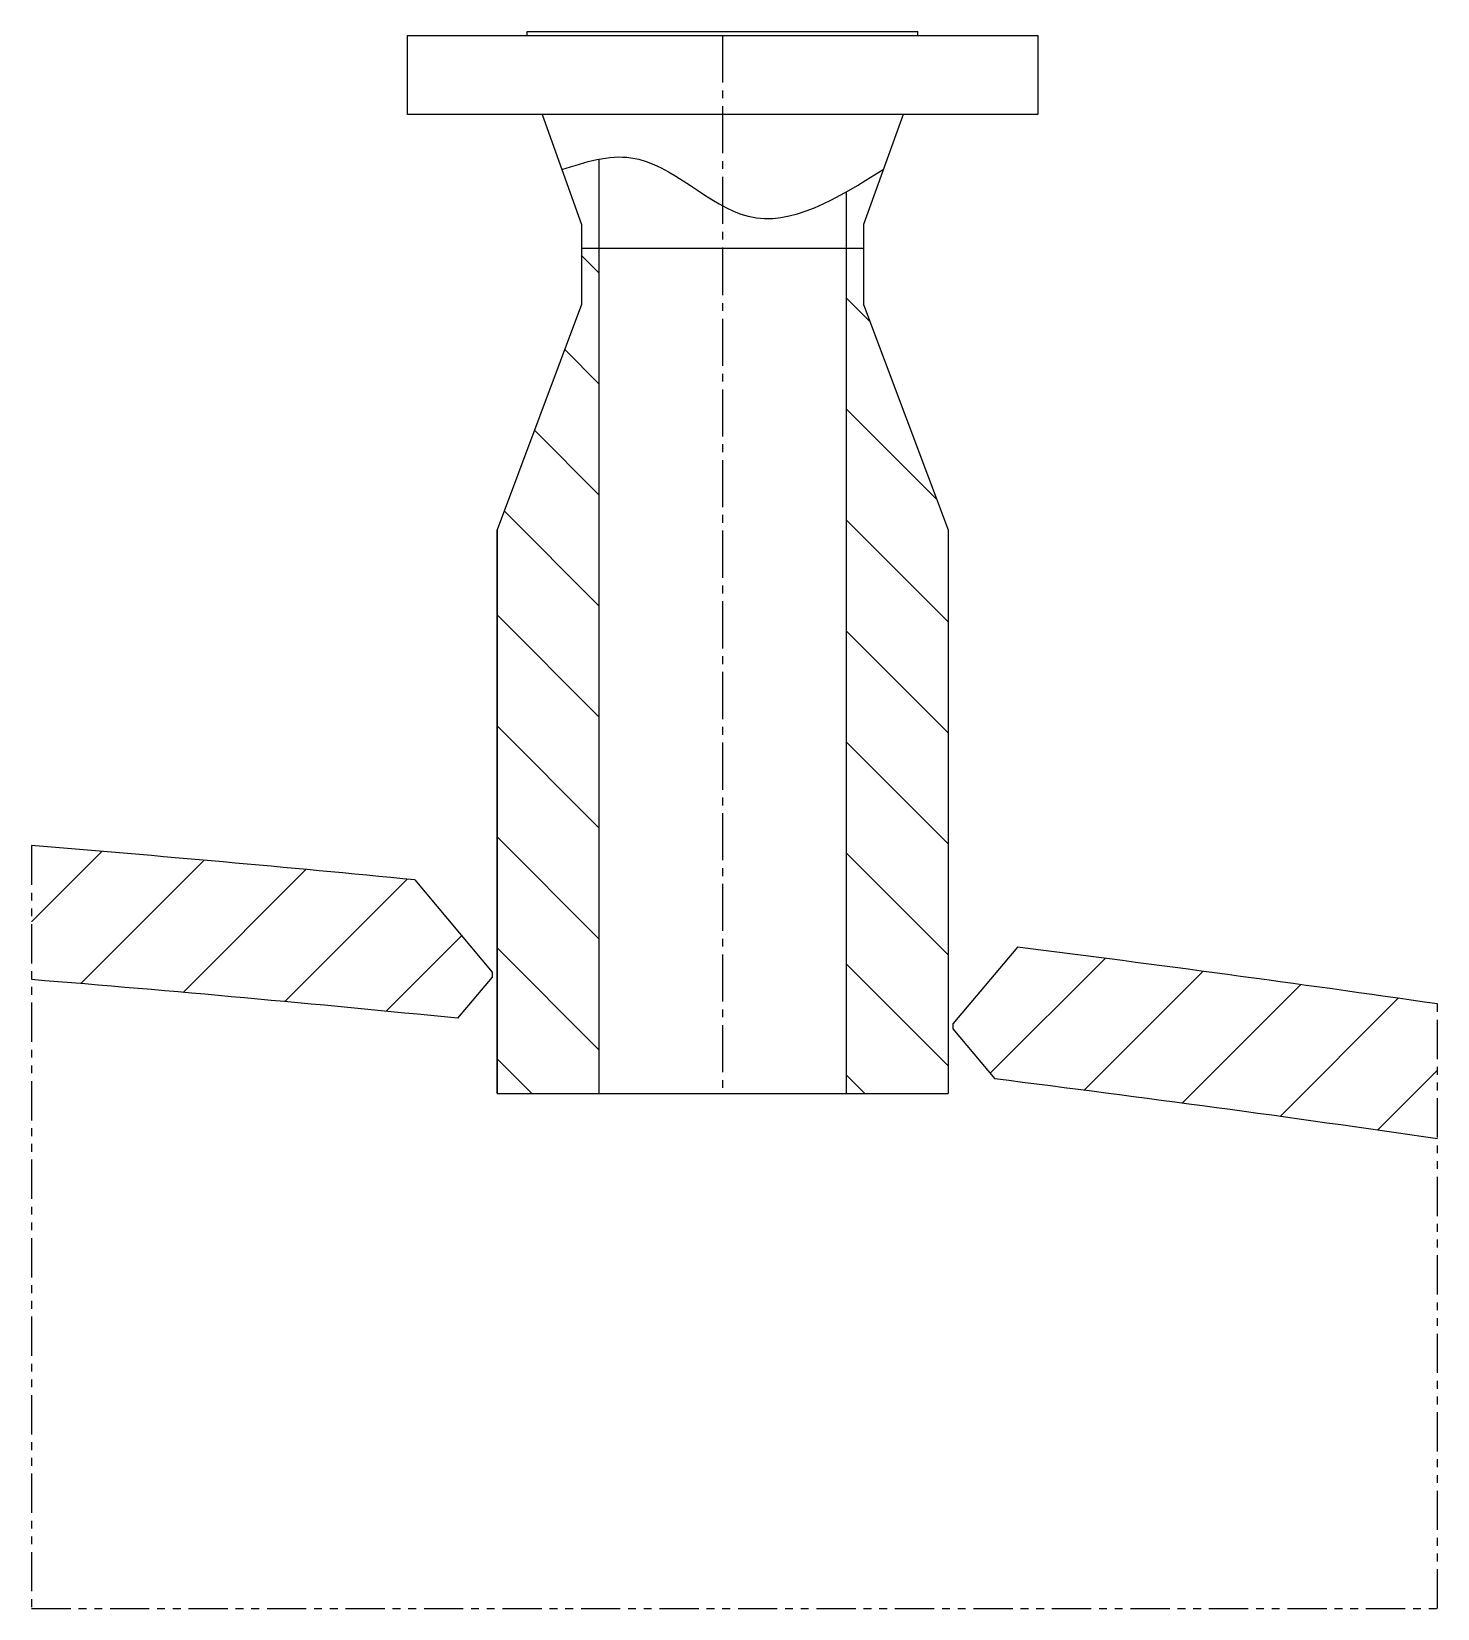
# Model space of a CAD drawing. Extents: x 14295 to 55529, y 90 to 48558.
# Drawn here: x 44274 to 44842, y 40330 to 40968 of the extents above; entities that cross this region are included whole.
import ezdxf

# ---------------------------------------------------------------- set-up
doc = ezdxf.new("R2010")
doc.units = 0
doc.header["$MEASUREMENT"] = 0
doc.linetypes.add('CENTER2', pattern=[28.575, 19.05, -3.175, 3.175, -3.175])
doc.linetypes.add('PHANTOM2', pattern=[31.75, 15.875, -3.175, 3.175, -3.175, 3.175, -3.175])
for name, color, linetype in [('图层1', 7, 'CONTINUOUS'), ('图层2', 1, 'CONTINUOUS'), ('图层3', 2, 'CENTER2'), ('图层5', 3, 'PHANTOM2')]:
    doc.layers.add(name, color=color, linetype=linetype)

msp = doc.modelspace()

# ---------------------------------------------------------------- hatches: boundary and pattern name
at = {"layer": '图层2'}
h = msp.add_hatch(dxfattribs=at)
h.set_pattern_fill('ANSI31', color=256, scale=10, angle=90, style=0)
h.set_pattern_definition([(135, (-13964.28, 1049.148), (-22.45064, -22.45064), [])])
h.paths.add_polyline_path([(44503.112, 40880.652), (44496.112, 40880.652), (44496.112, 40857.852), (44461.912, 40766.652), (44461.912, 40538.652), (44503.112, 40538.652)])
h.paths.add_polyline_path([(44644.312, 40766.652), (44610.112, 40857.852), (44610.112, 40880.652), (44603.112, 40880.652), (44603.112, 40538.652), (44644.312, 40538.652)])
h = msp.add_hatch(dxfattribs=at)
h.set_pattern_fill('ANSI31', color=256, scale=10, style=0)
h.set_pattern_definition([(45, (-13964.28, 1049.148), (-22.45064, 22.45064), [])])
h.paths.add_polyline_path([(44445.919, 40569.098), (44459.912, 40585.773), (44459.912, 40587.784), (44428.616, 40625.081, 0.0042971), (44273.61, 40638.926), (44273.61, 40584.75, -0.0048062)])
h.paths.add_polyline_path([(44842.275, 40520.344), (44842.275, 40574.91, 0.0047348), (44672.347, 40597.859), (44646.312, 40566.831), (44646.312, 40564.816), (44663.3, 40544.57, -0.005017)])

# ---------------------------------------------------------------- linework, layer by layer
at = {"layer": '图层1'}
for p, q in [((44425.612, 40966.652), (44680.612, 40966.652)), ((44425.612, 40934.652), (44425.612, 40966.652)), ((44474.112, 40968.252), (44632.112, 40968.252)), ((44474.112, 40966.652), (44474.112, 40968.252)), ((44632.112, 40966.652), (44632.112, 40968.252)), ((44680.612, 40966.652), (44680.612, 40934.652)), ((44680.612, 40934.652), (44425.612, 40934.652)), ((44480.112, 40934.652), (44496.112, 40890.237)), ((44626.112, 40934.652), (44610.112, 40890.237)), ((44503.112, 40916.6), (44503.112, 40880.652)), ((44603.112, 40903.382), (44603.112, 40880.652)), ((44496.112, 40890.237), (44496.112, 40880.652)), ((44610.112, 40890.237), (44610.112, 40880.652)), ((44496.112, 40880.652), (44610.112, 40880.652)), ((44496.112, 40880.652), (44496.112, 40857.852)), ((44496.112, 40880.652), (44610.112, 40880.652)), ((44503.112, 40880.652), (44503.112, 40538.652)), ((44603.112, 40880.652), (44603.112, 40538.652)), ((44610.112, 40880.652), (44610.112, 40857.852)), ((44496.112, 40857.852), (44461.912, 40766.652)), ((44610.112, 40857.852), (44644.312, 40766.652)), ((44461.912, 40538.652), (44461.912, 40766.652)), ((44461.912, 40766.652), (44461.912, 40538.652)), ((44644.312, 40766.652), (44644.312, 40538.652)), ((44428.616, 40625.081), (44459.912, 40587.784)), ((44672.347, 40597.859), (44646.312, 40566.831)), ((44459.912, 40585.773), (44445.919, 40569.098)), ((44646.312, 40566.831), (44646.312, 40564.816)), ((44646.312, 40564.816), (44663.3, 40544.57)), ((44461.912, 40538.652), (44644.312, 40538.652))]:
    msp.add_line(p, q, dxfattribs=at)
for radius, start, end in [(9054, 84.403198, 85.3880248), (9054, 81.76605, 82.8511719), (9000, 84.2588069, 85.3602925), (9000, 81.7163003, 82.8661035)]:
    msp.add_arc((43545.603, 31614.242), radius, start, end, dxfattribs=at)
at = {"layer": '图层2'}
msp.add_line((44459.912, 40587.784), (44459.912, 40585.773), dxfattribs=at)
msp.add_spline([(44488.112, 40912.444), (44516.071, 40917.212), (44563.511, 40893.507), (44618.112, 40912.444)], degree=3, dxfattribs=at)
at = {"layer": '图层3'}
for p, q in [((44553.112, 40966.652), (44553.112, 40880.652)), ((44553.112, 40880.652), (44553.112, 40538.652))]:
    msp.add_line(p, q, dxfattribs=at)
at = {"layer": '图层5'}
for p, q in [((44273.61, 40638.926), (44273.61, 40330.364)), ((44842.275, 40330.364), (44842.275, 40574.91)), ((44273.61, 40330.364), (44842.275, 40330.364))]:
    msp.add_line(p, q, dxfattribs=at)

doc.saveas('drawing.dxf')
